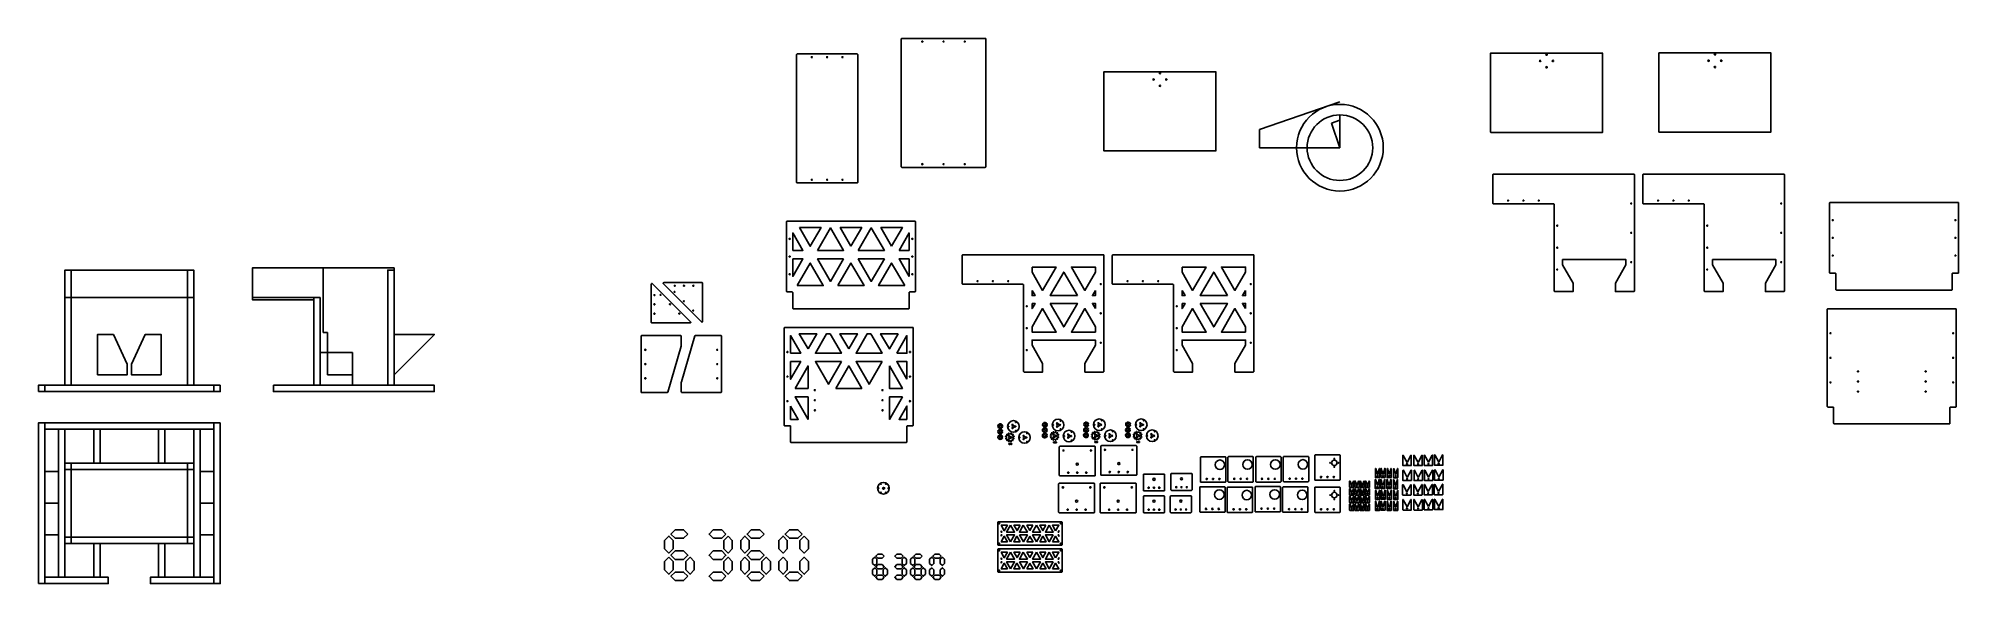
# Model space of a CAD drawing. Header units: inches. Extents: x 32 to 9114, y 33 to 2612.
import ezdxf

# ---------------------------------------------------------------- set-up
doc = ezdxf.new("R2010")
doc.units = ezdxf.units.IN
doc.header["$MEASUREMENT"] = 0

msp = doc.modelspace()

# ---------------------------------------------------------------- linework, layer by layer
for p, q in [((8225.1, 2543), (7697.1, 2543)), ((5071.5, 2453.1), (5071.5, 2080.1)), ((5600.5, 2454.1), (5072.5, 2454.1)), ((5601.5, 2080.1), (5601.5, 2453.1)), ((6900, 2541), (6900, 2168)), ((7429, 2542), (6901, 2542)), ((7430, 2168), (7430, 2541)), ((7696.1, 2542), (7696.1, 2169)), ((8226.1, 2169), (8226.1, 2542)), ((5807.8, 2180.8), (6187.8, 2310.8)), ((5807.8, 2180.8), (5807.8, 2094.4)), ((6187.8, 2224.4), (6148, 2210.7)), ((6187.8, 2094.4), (6148, 2210.7)), ((6187.8, 2094.4), (6187.8, 2249.4)), ((6187.8, 2094.4), (6187.8, 2224.4)), ((5807.8, 2094.4), (6187.8, 2094.4)), ((6901, 2167), (7429, 2167)), ((7697.1, 2168), (8225.1, 2168)), ((5072.5, 2079.1), (5600.5, 2079.1)), ((1379.3, 1525.6), (1379.3, 1220.6)), ((1334.3, 1375.6), (1334.3, 1375.6)), ((1379.3, 1220.6), (1399.3, 1220.6)), ((1399.3, 1220.6), (1399.3, 1020.6)), ((1518.3, 1125.6), (1364.3, 1125.6)), ((1518.3, 970.6), (1518.3, 1125.6)), ((1399.3, 1020.6), (1518.3, 1020.6)), ((1518.3, 1020.6), (1518.3, 970.6)), ((6485, 591.4), (6485, 638.8)), ((6486.9, 639.2), (6505, 606)), ((6505, 606), (6523.1, 639.2)), ((6525, 591.4), (6525, 638.8)), ((6537.4, 591.4), (6537.4, 638.8)), ((6539.3, 639.2), (6557.4, 606)), ((6557.4, 606), (6575.5, 639.2)), ((6577.4, 591.4), (6577.4, 638.8)), ((6586.3, 592.2), (6586.3, 639.5)), ((6588.2, 640), (6606.3, 606.8)), ((6606.3, 606.8), (6624.5, 640)), ((6626.3, 592.2), (6626.3, 639.5)), ((6634.8, 593.1), (6634.8, 640.4)), ((6636.7, 640.9), (6654.8, 607.6)), ((6654.8, 607.6), (6672.9, 640.9)), ((6674.8, 593.1), (6674.8, 640.4)), ((6355.7, 534.7), (6355.7, 576)), ((6357.7, 576.3), (6364.7, 550)), ((6373.7, 576.3), (6366.7, 550)), ((6375.7, 534.7), (6375.7, 576)), ((6381.5, 535.4), (6381.5, 576.7)), ((6383.5, 576.9), (6390.6, 550.7)), ((6399.6, 576.9), (6392.5, 550.7)), ((6401.5, 535.4), (6401.5, 576.7)), ((6410.8, 534.9), (6410.8, 576.2)), ((6412.8, 576.4), (6419.9, 550.2)), ((6428.9, 576.4), (6421.8, 550.2)), ((6430.8, 534.9), (6430.8, 576.2)), ((6441.7, 534.4), (6441.7, 575.6)), ((6443.7, 575.9), (6450.8, 549.6)), ((6459.8, 575.9), (6452.7, 549.6)), ((6461.7, 534.4), (6461.7, 575.6)), ((6485.9, 520.6), (6485.9, 567.9)), ((6524, 590.4), (6486, 590.4)), ((6487.7, 568.4), (6505.9, 535.1)), ((6505.9, 535.1), (6524, 568.4)), ((6525.9, 520.6), (6525.9, 567.9)), ((6538.3, 520.6), (6538.3, 567.9)), ((6576.4, 590.4), (6538.4, 590.4)), ((6540.1, 568.4), (6558.3, 535.1)), ((6558.3, 535.1), (6576.4, 568.4)), ((6578.3, 520.6), (6578.3, 567.9)), ((6587.2, 521.3), (6587.2, 568.7)), ((6625.3, 591.2), (6587.3, 591.2)), ((6589.1, 569.1), (6607.2, 535.9)), ((6607.2, 535.9), (6625.3, 569.1)), ((6627.2, 521.3), (6627.2, 568.7)), ((6635.7, 522.2), (6635.7, 569.5)), ((6673.8, 592.1), (6635.8, 592.1)), ((6637.5, 570), (6655.7, 536.7)), ((6655.7, 536.7), (6673.8, 570)), ((6675.7, 522.2), (6675.7, 569.5)), ((6233.6, 488), (6233.6, 516.8)), ((6233.6, 451.4), (6233.6, 480.2)), ((6252.6, 487), (6234.6, 487)), ((6235.5, 517.1), (6242.7, 499.3)), ((6235.5, 480.6), (6242.7, 462.7)), ((6244.5, 499.3), (6251.7, 517.1)), ((6244.5, 462.7), (6251.7, 480.6)), ((6253.6, 488), (6253.6, 516.8)), ((6253.6, 451.4), (6253.6, 480.2)), ((6258.2, 488.2), (6258.2, 517.1)), ((6258.2, 451.7), (6258.2, 480.5)), ((6277.2, 487.2), (6259.2, 487.2)), ((6260.1, 517.4), (6267.2, 499.6)), ((6260.1, 480.9), (6267.2, 463)), ((6269.1, 499.6), (6276.2, 517.4)), ((6269.1, 463), (6276.2, 480.9)), ((6278.2, 488.2), (6278.2, 517.1)), ((6278.2, 451.7), (6278.2, 480.5)), ((6283, 488), (6283, 516.8)), ((6283, 451.4), (6283, 480.2)), ((6302, 487), (6284, 487)), ((6284.9, 517.1), (6292.1, 499.3)), ((6284.9, 480.6), (6292.1, 462.7)), ((6293.9, 499.3), (6301.1, 517.1)), ((6293.9, 462.7), (6301.1, 480.6)), ((6303, 488), (6303, 516.8)), ((6303, 451.4), (6303, 480.2)), ((6307.5, 488.2), (6307.5, 517.1)), ((6307.5, 451.7), (6307.5, 480.5)), ((6326.5, 487.2), (6308.5, 487.2)), ((6309.5, 517.4), (6316.6, 499.6)), ((6309.5, 480.9), (6316.6, 463)), ((6318.5, 499.6), (6325.6, 517.4)), ((6318.5, 463), (6325.6, 480.9)), ((6327.5, 488.2), (6327.5, 517.1)), ((6327.5, 451.7), (6327.5, 480.5)), ((6354.8, 482.7), (6354.8, 523.9)), ((6373.8, 481.7), (6355.8, 481.7)), ((6356.3, 431.7), (6356.3, 472.9)), ((6374.7, 533.7), (6356.7, 533.7)), ((6356.8, 524.2), (6363.9, 498)), ((6358.2, 473.2), (6365.3, 447)), ((6372.9, 524.2), (6365.8, 498)), ((6374.3, 473.2), (6367.2, 447)), ((6374.8, 482.7), (6374.8, 523.9)), ((6376.3, 431.7), (6376.3, 472.9)), ((6380.7, 483.4), (6380.7, 524.6)), ((6399.7, 482.4), (6381.7, 482.4)), ((6382.1, 432.4), (6382.1, 473.6)), ((6400.5, 534.4), (6382.5, 534.4)), ((6382.6, 524.9), (6389.7, 498.7)), ((6384.1, 473.9), (6391.1, 447.7)), ((6398.7, 524.9), (6391.6, 498.7)), ((6400.1, 473.9), (6393.1, 447.7)), ((6400.7, 483.4), (6400.7, 524.6)), ((6402.1, 432.4), (6402.1, 473.6)), ((6410, 482.8), (6410, 524.1)), ((6429, 481.8), (6411, 481.8)), ((6411.4, 431.8), (6411.4, 473.1)), ((6429.8, 533.9), (6411.8, 533.9)), ((6411.9, 524.4), (6419, 498.1)), ((6413.4, 473.4), (6420.4, 447.1)), ((6428, 524.4), (6420.9, 498.1)), ((6429.4, 473.4), (6422.4, 447.1)), ((6430, 482.8), (6430, 524.1)), ((6431.4, 431.8), (6431.4, 473.1)), ((6440.8, 482.3), (6440.8, 523.6)), ((6459.8, 481.3), (6441.8, 481.3)), ((6442.3, 431.3), (6442.3, 472.6)), ((6460.7, 533.4), (6442.7, 533.4)), ((6442.8, 523.8), (6449.9, 497.6)), ((6444.2, 472.8), (6451.3, 446.6)), ((6458.9, 523.8), (6451.8, 497.6)), ((6460.3, 472.8), (6453.2, 446.6)), ((6460.8, 482.3), (6460.8, 523.6)), ((6462.3, 431.3), (6462.3, 472.6)), ((6484.3, 452.5), (6484.3, 499.8)), ((6486.1, 500.3), (6504.3, 467.1)), ((6524.9, 519.6), (6486.9, 519.6)), ((6504.3, 467.1), (6522.4, 500.3)), ((6524.3, 452.5), (6524.3, 499.8)), ((6536.7, 452.5), (6536.7, 499.8)), ((6538.5, 500.3), (6556.7, 467.1)), ((6577.3, 519.6), (6539.3, 519.6)), ((6556.7, 467.1), (6574.8, 500.3)), ((6576.7, 452.5), (6576.7, 499.8)), ((6585.6, 453.3), (6585.6, 500.6)), ((6587.5, 501.1), (6605.6, 467.8)), ((6626.2, 520.3), (6588.2, 520.3)), ((6605.6, 467.8), (6623.7, 501.1)), ((6625.6, 453.3), (6625.6, 500.6)), ((6634.1, 454.2), (6634.1, 501.5)), ((6635.9, 502), (6654.1, 468.7)), ((6674.7, 521.2), (6636.7, 521.2)), ((6654.1, 468.7), (6672.2, 502)), ((6674.1, 454.2), (6674.1, 501.5)), ((6233.6, 415.9), (6233.6, 444.7)), ((6233.6, 379.3), (6233.6, 408.1)), ((6252.6, 450.4), (6234.6, 450.4)), ((6252.6, 414.9), (6234.6, 414.9)), ((6252.6, 378.3), (6234.6, 378.3)), ((6235.5, 445.1), (6242.7, 427.2)), ((6235.5, 408.5), (6242.7, 390.7)), ((6244.5, 427.2), (6251.7, 445.1)), ((6244.5, 390.7), (6251.7, 408.5)), ((6253.6, 415.9), (6253.6, 444.7)), ((6253.6, 379.3), (6253.6, 408.1)), ((6258.2, 416.2), (6258.2, 445)), ((6258.2, 379.6), (6258.2, 408.4)), ((6277.2, 450.7), (6259.2, 450.7)), ((6277.2, 415.2), (6259.2, 415.2)), ((6277.2, 378.6), (6259.2, 378.6)), ((6260.1, 445.4), (6267.2, 427.5)), ((6260.1, 408.8), (6267.2, 391)), ((6269.1, 427.5), (6276.2, 445.4)), ((6269.1, 391), (6276.2, 408.8)), ((6278.2, 416.2), (6278.2, 445)), ((6278.2, 379.6), (6278.2, 408.4)), ((6283, 415.9), (6283, 444.7)), ((6283, 379.3), (6283, 408.1)), ((6302, 450.4), (6284, 450.4)), ((6302, 414.9), (6284, 414.9)), ((6302, 378.3), (6284, 378.3)), ((6284.9, 445.1), (6292.1, 427.2)), ((6284.9, 408.5), (6292.1, 390.7)), ((6293.9, 427.2), (6301.1, 445.1)), ((6293.9, 390.7), (6301.1, 408.5)), ((6303, 415.9), (6303, 444.7)), ((6303, 379.3), (6303, 408.1)), ((6307.5, 416.2), (6307.5, 445)), ((6307.5, 379.6), (6307.5, 408.4)), ((6326.5, 450.7), (6308.5, 450.7)), ((6326.5, 415.2), (6308.5, 415.2)), ((6326.5, 378.6), (6308.5, 378.6)), ((6309.5, 445.4), (6316.6, 427.5)), ((6309.5, 408.8), (6316.6, 391)), ((6318.5, 427.5), (6325.6, 445.4)), ((6318.5, 391), (6325.6, 408.8)), ((6327.5, 416.2), (6327.5, 445)), ((6327.5, 379.6), (6327.5, 408.4)), ((6355.4, 379.6), (6355.4, 420.9)), ((6374.4, 378.6), (6356.4, 378.6)), ((6375.3, 430.7), (6357.3, 430.7)), ((6357.4, 421.1), (6364.4, 394.9)), ((6373.4, 421.1), (6366.4, 394.9)), ((6375.4, 379.6), (6375.4, 420.9)), ((6381.2, 380.3), (6381.2, 421.6)), ((6400.2, 379.3), (6382.2, 379.3)), ((6401.1, 431.4), (6383.1, 431.4)), ((6383.2, 421.8), (6390.3, 395.6)), ((6399.3, 421.8), (6392.2, 395.6)), ((6401.2, 380.3), (6401.2, 421.6)), ((6410.5, 379.8), (6410.5, 421)), ((6429.5, 378.8), (6411.5, 378.8)), ((6430.4, 430.8), (6412.4, 430.8)), ((6412.5, 421.3), (6419.6, 395.1)), ((6428.6, 421.3), (6421.5, 395.1)), ((6430.5, 379.8), (6430.5, 421)), ((6441.4, 379.3), (6441.4, 420.5)), ((6460.4, 378.3), (6442.4, 378.3)), ((6461.3, 430.3), (6443.3, 430.3)), ((6443.4, 420.8), (6450.5, 394.5)), ((6459.5, 420.8), (6452.4, 394.5)), ((6461.4, 379.3), (6461.4, 420.5)), ((6485.1, 381.6), (6485.1, 429)), ((6523.3, 451.5), (6485.3, 451.5)), ((6524.1, 380.6), (6486.1, 380.6)), ((6487, 429.4), (6505.1, 396.2)), ((6505.1, 396.2), (6523.2, 429.4)), ((6525.1, 381.6), (6525.1, 429)), ((6537.5, 381.6), (6537.5, 429)), ((6575.7, 451.5), (6537.7, 451.5)), ((6576.5, 380.6), (6538.5, 380.6)), ((6539.4, 429.4), (6557.5, 396.2)), ((6557.5, 396.2), (6575.6, 429.4)), ((6577.5, 381.6), (6577.5, 429)), ((6586.4, 382.4), (6586.4, 429.7)), ((6624.6, 452.3), (6586.6, 452.3)), ((6625.4, 381.4), (6587.4, 381.4)), ((6588.3, 430.2), (6606.4, 397)), ((6606.4, 397), (6624.5, 430.2)), ((6626.4, 382.4), (6626.4, 429.7)), ((6634.9, 383.3), (6634.9, 430.6)), ((6673.1, 453.2), (6635.1, 453.2)), ((6673.9, 382.3), (6635.9, 382.3)), ((6636.8, 431.1), (6654.9, 397.8)), ((6654.9, 397.8), (6673, 431.1)), ((6674.9, 383.3), (6674.9, 430.6)), ((4569.4, 217.6), (4569.4, 321.6)), ((4572.4, 324.6), (4871.4, 324.6)), ((4874.4, 321.6), (4874.4, 217.6)), ((4871.4, 214.6), (4572.4, 214.6)), ((4798.4, 230.6), (4768.4, 230.6)), ((3044.1, 147), (3084.1, 147)), ((3224.1, 147), (3264.1, 147)), ((3404.1, 147), (3444.1, 147)), ((4002.5, 102.4), (4022.5, 102.4)), ((4092.5, 102.4), (4112.5, 102.4)), ((4182.5, 102.4), (4202.5, 102.4)), ((4798.4, 102.8), (4768.4, 102.8))]:
    msp.add_line(p, q)
for points in [[(4112.7, 2004.5), (4112.7, 2608.5, -0.414214), (4115.7, 2611.5), (4510.7, 2611.5, -0.414214), (4513.7, 2608.5), (4513.7, 2004.5, -0.414214), (4510.7, 2001.5), (4115.7, 2001.5, -0.414214)], [(3904.8, 1927.7), (3620.8, 1927.7, -0.414214), (3617.8, 1930.7), (3617.8, 2534.7, -0.414214), (3620.8, 2537.7), (3904.8, 2537.7, -0.414214), (3907.8, 2534.7), (3907.8, 1930.7, -0.414214)], [(8530.6, 1500.5), (8506.6, 1500.5, -0.414214), (8503.6, 1503.5), (8503.6, 1832.5, -0.414214), (8506.6, 1835.5), (9110.6, 1835.5, -0.414214), (9113.6, 1832.5), (9113.6, 1503.5, -0.414214), (9110.6, 1500.5), (9086.6, 1500.5, 0.414214), (9083.6, 1497.5), (9083.6, 1423.5, -0.414214), (9080.6, 1420.5), (8536.6, 1420.5, -0.414214), (8533.6, 1423.5), (8533.6, 1497.5, 0.414214)], [(3597.4, 1411.9), (3573.4, 1411.9, -0.414214), (3570.4, 1414.9), (3570.4, 1743.9, -0.414214), (3573.4, 1746.9), (4177.4, 1746.9, -0.414214), (4180.4, 1743.9), (4180.4, 1414.9, -0.414214), (4177.4, 1411.9), (4153.4, 1411.9, 0.414214), (4150.4, 1408.9), (4150.4, 1334.9, -0.414214), (4147.4, 1331.9), (3603.4, 1331.9, -0.414214), (3600.4, 1334.9), (3600.4, 1408.9, 0.414214)], [(3173.8, 1272.7), (3173.8, 1453.4, 0.414214), (3170.8, 1456.4), (2990.1, 1456.4, 0.668179), (2988, 1451.2), (3168.7, 1270.6, 0.668179)], [(3114.6, 1265.4), (2933.9, 1265.4, -0.414214), (2930.9, 1268.4), (2930.9, 1449.1, -0.668179), (2936, 1451.2), (3116.7, 1270.6, -0.668179)], [(9102.8, 870.9, -0.414214), (9099.8, 867.9), (9075.8, 867.9, 0.414214), (9072.8, 864.9), (9072.8, 790.9, -0.414214), (9069.8, 787.9), (8525.8, 787.9, -0.414214), (8522.8, 790.9), (8522.8, 864.9, 0.414214), (8519.8, 867.9), (8495.8, 867.9, -0.414214), (8492.8, 870.9), (8492.8, 1329.9, -0.414214), (8495.8, 1332.9), (9099.8, 1332.9, -0.414214), (9102.8, 1329.9)], [(3073, 1156.4), (3073, 1202.9, 0.414214), (3070, 1205.9), (2886, 1205.9, 0.414214), (2883, 1202.9), (2883, 938.9, 0.414214), (2886, 935.9), (3005.7, 935.9, 0.332365), (3008.6, 938.1), (3072.8, 1155.5, 0.071944)], [(3073, 985.5), (3073, 938.9, 0.414214), (3076, 935.9), (3260, 935.9, 0.414214), (3263, 938.9), (3263, 1202.9, 0.414214), (3260, 1205.9), (3140.2, 1205.9, 0.332365), (3137.3, 1203.8), (3073.1, 986.4, 0.071944)], [(4169.6, 782.3, -0.414214), (4166.6, 779.3), (4142.6, 779.3, 0.414214), (4139.6, 776.3), (4139.6, 702.3, -0.414214), (4136.6, 699.3), (3592.6, 699.3, -0.414214), (3589.6, 702.3), (3589.6, 776.3, 0.414214), (3586.6, 779.3), (3562.6, 779.3, -0.414214), (3559.6, 782.3), (3559.6, 1241.3, -0.414214), (3562.6, 1244.3), (4166.6, 1244.3, -0.414214), (4169.6, 1241.3)], [(4574.1, 734.7, 3.21759), (4576.5, 736.1, -0.4953), (4591.9, 727.2, 3.21759), (4591.9, 724.4, -0.4953), (4576.5, 715.5, 3.21759), (4574.1, 716.9, -0.4953)], [(4592.1, 752.8, 3.21759), (4592.1, 750, -0.4953), (4576.8, 741.1, 3.21759), (4574.3, 742.6, -0.4953), (4574.3, 760.3, 3.21759), (4576.8, 761.7, -0.4953)], [(4592.6, 778.7, 3.21759), (4592.6, 775.9, -0.4953), (4577.3, 767, 3.21759), (4574.8, 768.5, -0.4953), (4574.8, 786.2, 3.21759), (4577.3, 787.6, -0.4953)], [(4611.8, 738.5, 0.095863), (4613.2, 734.7, -0.273804), (4613.3, 732, -0.273804), (4610.9, 730.7, 0.095863), (4606.9, 730, 0.01177), (4606.6, 729, 0.095863), (4609.8, 726.4, -0.273804), (4611.1, 724.1, -0.273804), (4609.8, 721.8, 0.095863), (4606.6, 719.2, 0.01177), (4606.9, 718.2, 0.095863), (4610.9, 717.5, -0.273804), (4613.3, 716.2, -0.273804), (4613.2, 713.5, 0.095863), (4611.8, 709.7, 0.01177), (4612.5, 709, 0.095863), (4616.4, 710.4, -0.273804), (4619, 710.4, -0.273804), (4620.3, 708.1, 0.095863), (4621, 704, 0.01177), (4622, 703.8, 0.095863), (4624.6, 707, -0.273804), (4626.9, 708.3, -0.273804), (4629.2, 707, 0.095863), (4631.9, 703.8, 0.01177), (4632.8, 704, 0.095863), (4633.5, 708.1, -0.273804), (4634.8, 710.4, -0.273804), (4637.5, 710.4, 0.095863), (4641.4, 709, 0.01177), (4642, 709.7, 0.095863), (4640.6, 713.5, -0.273804), (4640.6, 716.2, -0.273804), (4642.9, 717.5, 0.095863), (4647, 718.2, 0.01177), (4647.2, 719.2, 0.095863), (4644.1, 721.8, -0.273804), (4642.7, 724.1, -0.273804), (4644.1, 726.4, 0.095863), (4647.2, 729, 0.01177), (4647, 730, 0.095863), (4642.9, 730.7, -0.273804), (4640.6, 732, -0.273804), (4640.6, 734.7, 0.095863), (4642, 738.5, 0.01177), (4641.4, 739.2, 0.095863), (4637.5, 737.8, -0.273804), (4634.8, 737.8, -0.273804), (4633.5, 740.1, 0.095863), (4632.8, 744.2, 0.01177), (4631.9, 744.4, 0.095863), (4629.2, 741.2, -0.273804), (4626.9, 739.9, -0.273804), (4624.6, 741.2, 0.095863), (4622, 744.4, 0.01177), (4621, 744.2, 0.095863), (4620.3, 740.1, -0.273804), (4619, 737.8, -0.273804), (4616.4, 737.8, 0.095863), (4612.5, 739.2, 0.01177)], [(4784.8, 741.5, 3.21759), (4787.3, 742.9, -0.4953), (4802.7, 734, 3.21759), (4802.7, 731.2, -0.4953), (4787.3, 722.3, 3.21759), (4784.8, 723.7, -0.4953)], [(4802.9, 759.6, 3.21759), (4802.9, 756.8, -0.4953), (4787.5, 747.9, 3.21759), (4785.1, 749.3, -0.4953), (4785.1, 767.1, 3.21759), (4787.5, 768.5, -0.4953)], [(4803.4, 785.5, 3.21759), (4803.4, 782.7, -0.4953), (4788, 773.8, 3.21759), (4785.6, 775.2, -0.4953), (4785.6, 793, 3.21759), (4788, 794.4, -0.4953)], [(4822.5, 745.3, 0.095863), (4824, 741.4, -0.273804), (4824, 738.8, -0.273804), (4821.7, 737.5, 0.095863), (4817.6, 736.8, 0.01177), (4817.4, 735.8, 0.095863), (4820.5, 733.2, -0.273804), (4821.9, 730.9, -0.273804), (4820.5, 728.6, 0.095863), (4817.4, 725.9, 0.01177), (4817.6, 725, 0.095863), (4821.7, 724.3, -0.273804), (4824, 723, -0.273804), (4824, 720.3, 0.095863), (4822.5, 716.4, 0.01177), (4823.2, 715.8, 0.095863), (4827.1, 717.2, -0.273804), (4829.8, 717.2, -0.273804), (4831.1, 714.9, 0.095863), (4831.8, 710.8, 0.01177), (4832.7, 710.6, 0.095863), (4835.4, 713.7, -0.273804), (4837.7, 715.1, -0.273804), (4840, 713.7, 0.095863), (4842.6, 710.6, 0.01177), (4843.6, 710.8, 0.095863), (4844.3, 714.9, -0.273804), (4845.6, 717.2, -0.273804), (4848.2, 717.2, 0.095863), (4852.1, 715.8, 0.01177), (4852.8, 716.4, 0.095863), (4851.4, 720.3, -0.273804), (4851.3, 723, -0.273804), (4853.7, 724.3, 0.095863), (4857.7, 725, 0.01177), (4858, 725.9, 0.095863), (4854.8, 728.6, -0.273804), (4853.5, 730.9, -0.273804), (4854.8, 733.2, 0.095863), (4858, 735.8, 0.01177), (4857.7, 736.8, 0.095863), (4853.7, 737.5, -0.273804), (4851.3, 738.8, -0.273804), (4851.4, 741.4, 0.095863), (4852.8, 745.3, 0.01177), (4852.1, 746, 0.095863), (4848.2, 744.6, -0.273804), (4845.6, 744.5, -0.273804), (4844.3, 746.9, 0.095863), (4843.6, 750.9, 0.01177), (4842.6, 751.2, 0.095863), (4840, 748, -0.273804), (4837.7, 746.7, -0.273804), (4835.4, 748, 0.095863), (4832.7, 751.2, 0.01177), (4831.8, 750.9, 0.095863), (4831.1, 746.9, -0.273804), (4829.8, 744.5, -0.273804), (4827.1, 744.6, 0.095863), (4823.2, 746, 0.01177)], [(4980.1, 742.9, 3.21759), (4982.6, 744.3, -0.4953), (4997.9, 735.4, 3.21759), (4997.9, 732.6, -0.4953), (4982.6, 723.7, 3.21759), (4980.1, 725.1, -0.4953)], [(4998.1, 761, 3.21759), (4998.1, 758.2, -0.4953), (4982.8, 749.3, 3.21759), (4980.3, 750.7, -0.4953), (4980.3, 768.5, 3.21759), (4982.8, 769.9, -0.4953)], [(4998.6, 786.9, 3.21759), (4998.6, 784.1, -0.4953), (4983.3, 775.2, 3.21759), (4980.8, 776.6, -0.4953), (4980.8, 794.4, 3.21759), (4983.3, 795.8, -0.4953)], [(5017.8, 746.7, 0.095863), (5019.3, 742.9, -0.273804), (5019.3, 740.2, -0.273804), (5017, 738.9, 0.095863), (5012.9, 738.2, 0.01177), (5012.6, 737.2, 0.095863), (5015.8, 734.6, -0.273804), (5017.2, 732.3, -0.273804), (5015.8, 730, 0.095863), (5012.6, 727.4, 0.01177), (5012.9, 726.4, 0.095863), (5017, 725.7, -0.273804), (5019.3, 724.4, -0.273804), (5019.3, 721.7, 0.095863), (5017.8, 717.9, 0.01177), (5018.5, 717.2, 0.095863), (5022.4, 718.6, -0.273804), (5025.1, 718.6, -0.273804), (5026.4, 716.3, 0.095863), (5027.1, 712.2, 0.01177), (5028, 712, 0.095863), (5030.7, 715.1, -0.273804), (5033, 716.5, -0.273804), (5035.3, 715.1, 0.095863), (5037.9, 712, 0.01177), (5038.8, 712.2, 0.095863), (5039.5, 716.3, -0.273804), (5040.8, 718.6, -0.273804), (5043.5, 718.6, 0.095863), (5047.4, 717.2, 0.01177), (5048.1, 717.9, 0.095863), (5046.7, 721.7, -0.273804), (5046.6, 724.4, -0.273804), (5049, 725.7, 0.095863), (5053, 726.4, 0.01177), (5053.3, 727.4, 0.095863), (5050.1, 730, -0.273804), (5048.7, 732.3, -0.273804), (5050.1, 734.6, 0.095863), (5053.3, 737.2, 0.01177), (5053, 738.2, 0.095863), (5049, 738.9, -0.273804), (5046.6, 740.2, -0.273804), (5046.7, 742.9, 0.095863), (5048.1, 746.7, 0.01177), (5047.4, 747.4, 0.095863), (5043.5, 746, -0.273804), (5040.8, 746, -0.273804), (5039.5, 748.3, 0.095863), (5038.8, 752.4, 0.01177), (5037.9, 752.6, 0.095863), (5035.3, 749.4, -0.273804), (5033, 748.1, -0.273804), (5030.7, 749.4, 0.095863), (5028, 752.6, 0.01177), (5027.1, 752.4, 0.095863), (5026.4, 748.3, -0.273804), (5025.1, 746, -0.273804), (5022.4, 746, 0.095863), (5018.5, 747.4, 0.01177)], [(5178.2, 742.9, 3.21759), (5180.7, 744.3, -0.4953), (5196.1, 735.4, 3.21759), (5196.1, 732.6, -0.4953), (5180.7, 723.7, 3.21759), (5178.2, 725.1, -0.4953)], [(5196.3, 761, 3.21759), (5196.3, 758.2, -0.4953), (5180.9, 749.3, 3.21759), (5178.4, 750.7, -0.4953), (5178.4, 768.5, 3.21759), (5180.9, 769.9, -0.4953)], [(5196.8, 786.9, 3.21759), (5196.8, 784.1, -0.4953), (5181.4, 775.2, 3.21759), (5178.9, 776.6, -0.4953), (5178.9, 794.4, 3.21759), (5181.4, 795.8, -0.4953)], [(5215.9, 746.7, 0.095863), (5217.4, 742.9, -0.273804), (5217.4, 740.2, -0.273804), (5215.1, 738.9, 0.095863), (5211, 738.2, 0.01177), (5210.7, 737.2, 0.095863), (5213.9, 734.6, -0.273804), (5215.3, 732.3, -0.273804), (5213.9, 730, 0.095863), (5210.7, 727.4, 0.01177), (5211, 726.4, 0.095863), (5215.1, 725.7, -0.273804), (5217.4, 724.4, -0.273804), (5217.4, 721.7, 0.095863), (5215.9, 717.9, 0.01177), (5216.6, 717.2, 0.095863), (5220.5, 718.6, -0.273804), (5223.2, 718.6, -0.273804), (5224.5, 716.3, 0.095863), (5225.2, 712.2, 0.01177), (5226.1, 712, 0.095863), (5228.8, 715.1, -0.273804), (5231.1, 716.5, -0.273804), (5233.4, 715.1, 0.095863), (5236, 712, 0.01177), (5236.9, 712.2, 0.095863), (5237.6, 716.3, -0.273804), (5239, 718.6, -0.273804), (5241.6, 718.6, 0.095863), (5245.5, 717.2, 0.01177), (5246.2, 717.9, 0.095863), (5244.8, 721.7, -0.273804), (5244.7, 724.4, -0.273804), (5247.1, 725.7, 0.095863), (5251.1, 726.4, 0.01177), (5251.4, 727.4, 0.095863), (5248.2, 730, -0.273804), (5246.8, 732.3, -0.273804), (5248.2, 734.6, 0.095863), (5251.4, 737.2, 0.01177), (5251.1, 738.2, 0.095863), (5247.1, 738.9, -0.273804), (5244.7, 740.2, -0.273804), (5244.8, 742.9, 0.095863), (5246.2, 746.7, 0.01177), (5245.5, 747.4, 0.095863), (5241.6, 746, -0.273804), (5239, 746, -0.273804), (5237.6, 748.3, 0.095863), (5236.9, 752.4, 0.01177), (5236, 752.6, 0.095863), (5233.4, 749.4, -0.273804), (5231.1, 748.1, -0.273804), (5228.8, 749.4, 0.095863), (5226.1, 752.6, 0.01177), (5225.2, 752.4, 0.095863), (5224.5, 748.3, -0.273804), (5223.2, 746, -0.273804), (5220.5, 746, 0.095863), (5216.6, 747.4, 0.01177)], [(4625.2, 691.1, -0.181335), (4633, 691.1, 1.443), (4633, 695.8, -0.181335), (4625.2, 695.8, 1.443)], [(4836, 697.8, -0.181335), (4843.7, 697.8, 1.443), (4843.7, 702.6, -0.181335), (4836, 702.6, 1.443)], [(5030.6, 545.2), (5030.6, 679.2, 0.414214), (5027.6, 682.2), (4863.6, 682.2, 0.414214), (4860.6, 679.2), (4860.6, 545.2, 0.414214), (4863.6, 542.2), (5027.6, 542.2, 0.414214)], [(5031.3, 699.3, -0.181335), (5039, 699.3, 1.443), (5039, 704, -0.181335), (5031.3, 704, 1.443)], [(5226.8, 548.2), (5226.8, 682.2, 0.414214), (5223.8, 685.2), (5059.8, 685.2, 0.414214), (5056.8, 682.2), (5056.8, 548.2, 0.414214), (5059.8, 545.2), (5223.8, 545.2, 0.414214)], [(5229.4, 699.3, -0.181335), (5237.1, 699.3, 1.443), (5237.1, 704, -0.181335), (5229.4, 704, 1.443)], [(6188.8, 638.4, 0.414214), (6185.8, 641.4), (6071.8, 641.4, 0.414214), (6068.8, 638.4), (6068.8, 524.4, 0.414214), (6071.8, 521.4), (6185.8, 521.4, 0.414214), (6188.8, 524.4)], [(5358.3, 473.9), (5358.3, 547.9, 0.414214), (5355.3, 550.9), (5261.3, 550.9, 0.414214), (5258.3, 547.9), (5258.3, 473.9, 0.414214), (5261.3, 470.9), (5355.3, 470.9, 0.414214)], [(5488.6, 476.5), (5488.6, 550.5, 0.414214), (5485.6, 553.5), (5391.6, 553.5, 0.414214), (5388.6, 550.5), (5388.6, 476.5, 0.414214), (5391.6, 473.5), (5485.6, 473.5, 0.414214)], [(5647.8, 629.2, 0.414214), (5644.8, 632.2), (5530.8, 632.2, 0.414214), (5527.8, 629.2), (5527.8, 515.2, 0.414214), (5530.8, 512.2), (5644.8, 512.2, 0.414214), (5647.8, 515.2)], [(5778.1, 630.1, 0.414214), (5775.1, 633.1), (5661.1, 633.1, 0.414214), (5658.1, 630.1), (5658.1, 516.1, 0.414214), (5661.1, 513.1), (5775.1, 513.1, 0.414214), (5778.1, 516.1)], [(5909.7, 630.1, 0.414214), (5906.7, 633.1), (5792.7, 633.1, 0.414214), (5789.7, 630.1), (5789.7, 516.1, 0.414214), (5792.7, 513.1), (5906.7, 513.1, 0.414214), (5909.7, 516.1)], [(6040, 630.9, 0.414214), (6037, 633.9), (5923, 633.9, 0.414214), (5920, 630.9), (5920, 516.9, 0.414214), (5923, 513.9), (6037, 513.9, 0.414214), (6040, 516.9)], [(4032.2, 485.6), (4034.2, 485.6), (4034.2, 481.6), (4032.2, 481.6, -3.732051)], [(5027.6, 370.4), (5027.6, 504.4, 0.414214), (5024.6, 507.4), (4860.6, 507.4, 0.414214), (4857.6, 504.4), (4857.6, 370.4, 0.414214), (4860.6, 367.4), (5024.6, 367.4, 0.414214)], [(5223.8, 370.4), (5223.8, 504.4, 0.414214), (5220.8, 507.4), (5056.8, 507.4, 0.414214), (5053.8, 504.4), (5053.8, 370.4, 0.414214), (5056.8, 367.4), (5220.8, 367.4, 0.414214)], [(5644.8, 487.9, 0.414214), (5641.8, 490.9), (5527.8, 490.9, 0.414214), (5524.8, 487.9), (5524.8, 373.9, 0.414214), (5527.8, 370.9), (5641.8, 370.9, 0.414214), (5644.8, 373.9)], [(5774.8, 485.8, 0.414214), (5771.8, 488.8), (5657.8, 488.8, 0.414214), (5654.8, 485.8), (5654.8, 371.8, 0.414214), (5657.8, 368.8), (5771.8, 368.8, 0.414214), (5774.8, 371.8)], [(5906.7, 488.8, 0.414214), (5903.7, 491.8), (5789.7, 491.8, 0.414214), (5786.7, 488.8), (5786.7, 374.8, 0.414214), (5789.7, 371.8), (5903.7, 371.8, 0.414214), (5906.7, 374.8)], [(6036.7, 486.7, 0.414214), (6033.7, 489.7), (5919.7, 489.7, 0.414214), (5916.7, 486.7), (5916.7, 372.7, 0.414214), (5919.7, 369.7), (6033.7, 369.7, 0.414214), (6036.7, 372.7)], [(6188.8, 485.8, 0.414214), (6185.8, 488.8), (6071.8, 488.8, 0.414214), (6068.8, 485.8), (6068.8, 371.8, 0.414214), (6071.8, 368.8), (6185.8, 368.8, 0.414214), (6188.8, 371.8)], [(5358.3, 370.4), (5358.3, 444.4, 0.414214), (5355.3, 447.4), (5261.3, 447.4, 0.414214), (5258.3, 444.4), (5258.3, 370.4, 0.414214), (5261.3, 367.4), (5355.3, 367.4, 0.414214)], [(5485.6, 370.9), (5485.6, 444.9, 0.414214), (5482.6, 447.9), (5388.6, 447.9, 0.414214), (5385.6, 444.9), (5385.6, 370.9, 0.414214), (5388.6, 367.9), (5482.6, 367.9, 0.414214)], [(4874.4, 193.8), (4874.4, 89.8, -0.414214), (4871.4, 86.8), (4572.4, 86.8, -0.414214), (4569.4, 89.8), (4569.4, 193.8, -0.414214), (4572.4, 196.8), (4871.4, 196.8, -0.414214)]]:
    msp.add_lwpolyline(points, format="xyb", close=True)
for points in [[(7200.5, 1826.2, 0.414214), (7197.5, 1829.2), (6913.5, 1829.2, -0.414214), (6910.5, 1832.2), (6910.5, 1966.2, -0.414214), (6913.5, 1969.2), (7577.5, 1969.2, -0.414214), (7580.5, 1966.2), (7580.5, 1417.2, -0.414214), (7577.5, 1414.2)], [(7909.9, 1826.2, 0.414214), (7906.9, 1829.2), (7622.9, 1829.2, -0.414214), (7619.9, 1832.2), (7619.9, 1966.2, -0.414214), (7622.9, 1969.2), (8286.9, 1969.2, -0.414214), (8289.9, 1966.2), (8289.9, 1417.2, -0.414214), (8286.9, 1414.2)], [(7200.5, 1826.2), (7200.5, 1417.2, 0.414214), (7203.5, 1414.2), (7290.5, 1414.2), (7290.5, 1454.2), (7240.5, 1540.8), (7240.5, 1565.4), (7354.6, 1565.4), (7426.3, 1565.4), (7540.5, 1565.4), (7540.5, 1540.8), (7490.5, 1454.2), (7490.5, 1414.2), (7577.5, 1414.2)], [(7909.9, 1826.2), (7909.9, 1417.2, 0.414214), (7912.9, 1414.2), (7999.9, 1414.2), (7999.9, 1454.2), (7949.9, 1540.8), (7949.9, 1565.4), (8064.1, 1565.4), (8135.7, 1565.4), (8249.9, 1565.4), (8249.9, 1540.8), (8199.9, 1454.2), (8199.9, 1414.2), (8286.9, 1414.2)], [(4691.7, 1445.3, 0.414214), (4688.7, 1448.3), (4404.7, 1448.3, -0.414214), (4401.7, 1451.3), (4401.7, 1585.3, -0.414214), (4404.7, 1588.3), (5068.7, 1588.3, -0.414214), (5071.7, 1585.3), (5071.7, 1036.3, -0.414214), (5068.7, 1033.3)], [(5401.2, 1445.3, 0.414214), (5398.2, 1448.3), (5114.2, 1448.3, -0.414214), (5111.2, 1451.3), (5111.2, 1585.3, -0.414214), (5114.2, 1588.3), (5778.2, 1588.3, -0.414214), (5781.2, 1585.3), (5781.2, 1036.3, -0.414214), (5778.2, 1033.3)], [(4691.7, 1445.3), (4691.7, 1036.3, 0.414214), (4694.7, 1033.3), (4781.7, 1033.3), (4781.7, 1073.3), (4731.7, 1159.9), (4731.7, 1184.4), (4845.9, 1184.4), (4917.6, 1184.4), (5031.7, 1184.4), (5031.7, 1159.9), (4981.7, 1073.3), (4981.7, 1033.3), (5068.7, 1033.3)], [(5401.2, 1445.3), (5401.2, 1036.3, 0.414214), (5404.2, 1033.3), (5491.2, 1033.3), (5491.2, 1073.3), (5441.2, 1159.9), (5441.2, 1184.4), (5555.4, 1184.4), (5627, 1184.4), (5741.2, 1184.4), (5741.2, 1159.9), (5691.2, 1073.3), (5691.2, 1033.3), (5778.2, 1033.3)]]:
    msp.add_lwpolyline(points, format="xyb")
for points in [[(3600.4, 1608.5), (3648.4, 1608.5), (3600.4, 1691.7)], [(3632, 1716.9), (3734.1, 1716.9), (3683.1, 1628.5)], [(3717.7, 1608.5), (3840.8, 1608.5), (3779.3, 1715.1)], [(3875.4, 1628.5), (3824.4, 1716.9), (3926.5, 1716.9)], [(3910.1, 1608.5), (4033.2, 1608.5), (3971.6, 1715.1)], [(4067.8, 1628.5), (4016.8, 1716.9), (4118.9, 1716.9)], [(4102.5, 1608.5), (4150.4, 1691.7), (4150.4, 1608.5)], [(3600.4, 1568.5), (3648.4, 1568.5), (3600.4, 1485.4)], [(3621.5, 1441.9), (3744.6, 1441.9), (3683.1, 1548.5)], [(3840.8, 1568.5), (3717.7, 1568.5), (3779.3, 1461.9)], [(3813.9, 1441.9), (3875.4, 1548.5), (3937, 1441.9)], [(4033.2, 1568.5), (3910.1, 1568.5), (3971.6, 1461.9)], [(4129.4, 1441.9), (4006.3, 1441.9), (4067.8, 1548.5)], [(4150.4, 1485.4), (4150.4, 1568.5), (4102.5, 1568.5)], [(157.5, 1515.6), (157.5, 970.6), (187.5, 970.6), (187.5, 1515.6)], [(157.5, 970.6), (157.5, 1515.6), (767.5, 1515.6), (767.5, 970.6)], [(767.5, 1515.6), (767.5, 970.6), (737.5, 970.6), (737.5, 1515.6)], [(1714.3, 970.6), (1714.3, 1525.6), (1044.3, 1525.6), (1044.3, 1385.6), (1334.3, 1385.6), (1334.3, 970.6)], [(1714.3, 1515.6), (1714.3, 970.6), (1684.3, 970.6), (1684.3, 1515.6)], [(4731.7, 1529.9), (4845.4, 1529.9), (4781.7, 1419.7), (4731.7, 1506.3)], [(4945.9, 1395.1), (4817.6, 1395.1), (4881.7, 1506.3)], [(5031.7, 1506.3), (4981.7, 1419.7), (4918.1, 1529.9), (5031.7, 1529.9)], [(5441.2, 1529.9), (5554.8, 1529.9), (5491.2, 1419.7), (5441.2, 1506.3)], [(5655.4, 1395.1), (5527, 1395.1), (5591.2, 1506.3)], [(5741.2, 1506.3), (5691.2, 1419.7), (5627.6, 1529.9), (5741.2, 1529.9)], [(157.5, 970.6), (157.5, 1385.6), (187.5, 1385.6), (187.5, 970.6)], [(767.5, 970.6), (157.5, 970.6), (157.5, 1385.6), (767.5, 1385.6)], [(737.5, 970.6), (737.5, 1385.6), (767.5, 1385.6), (767.5, 970.6)], [(1044.3, 1385.6), (1334.3, 1385.6), (1334.3, 1375.6), (1044.3, 1375.6)], [(1334.3, 970.6), (1334.3, 1385.6), (1364.3, 1385.6), (1364.3, 970.6)], [(4731.7, 1419.7), (4745.9, 1395.1), (4731.7, 1395.1)], [(5031.7, 1419.7), (5017.6, 1395.1), (5031.7, 1395.1)], [(5441.2, 1419.7), (5455.4, 1395.1), (5441.2, 1395.1)], [(5741.2, 1419.7), (5727, 1395.1), (5741.2, 1395.1)], [(4731.7, 1357.6), (4745.9, 1357.6), (4731.7, 1333.1)], [(4731.7, 1246.5), (4781.7, 1333.1), (4845.9, 1221.9), (4731.7, 1221.9)], [(4817.6, 1357.6), (4945.9, 1357.6), (4881.7, 1246.5)], [(5031.7, 1221.9), (4917.6, 1221.9), (4981.7, 1333.1), (5031.7, 1246.5)], [(5031.7, 1333.1), (5017.6, 1357.6), (5031.7, 1357.6)], [(5441.2, 1357.6), (5455.4, 1357.6), (5441.2, 1333.1)], [(5441.2, 1246.5), (5491.2, 1333.1), (5555.4, 1221.9), (5441.2, 1221.9)], [(5527, 1357.6), (5655.4, 1357.6), (5591.2, 1246.5)], [(5741.2, 1221.9), (5627, 1221.9), (5691.2, 1333.1), (5741.2, 1246.5)], [(5741.2, 1333.1), (5727, 1357.6), (5741.2, 1357.6)], [(452.5, 1070.6), (387.5, 1211.5), (312.5, 1211.5), (312.5, 1020.6), (452.5, 1020.6)], [(472.5, 1070.6), (537.5, 1211.5), (612.5, 1211.5), (612.5, 1020.6), (472.5, 1020.6)], [(3589.6, 1122.5), (3637.6, 1122.5), (3589.6, 1205.6)], [(3672.2, 1142.5), (3630.8, 1214.3), (3713.7, 1214.3)], [(3777, 1214.3), (3759.9, 1214.3), (3706.9, 1122.5), (3830, 1122.5)], [(3864.6, 1142.5), (3906, 1214.3), (3823.1, 1214.3)], [(3969.3, 1214.3), (3952.2, 1214.3), (3899.2, 1122.5), (4022.3, 1122.5)], [(4098.4, 1214.3), (4057, 1142.5), (4015.5, 1214.3)], [(4091.6, 1122.5), (4139.6, 1205.6), (4139.6, 1122.5)], [(3589.6, 1082.5), (3637.6, 1082.5), (3589.6, 999.4)], [(3610.7, 955.9), (3672.2, 955.9), (3672.2, 1062.5)], [(3830, 1082.5), (3706.9, 1082.5), (3768.4, 975.9)], [(3803.1, 955.9), (3864.6, 1062.5), (3926.1, 955.9)], [(4022.3, 1082.5), (3899.2, 1082.5), (3960.8, 975.9)], [(4057, 1062.5), (4057, 955.9), (4118.5, 955.9)], [(4139.6, 999.4), (4139.6, 1082.5), (4091.6, 1082.5)], [(32.5, 940.6), (32.5, 970.6), (62.5, 970.6), (62.5, 940.6)], [(862.5, 940.6), (62.5, 940.6), (62.5, 970.6), (862.5, 970.6)], [(892.5, 970.6), (862.5, 970.6), (862.5, 940.6), (892.5, 940.6)], [(1144.3, 970.6), (1904.3, 970.6), (1904.3, 940.6), (1144.3, 940.6)], [(3672.2, 809.3), (3672.2, 915.9), (3610.7, 915.9)], [(4118.5, 915.9), (4057, 915.9), (4057, 809.3)], [(3589.6, 872.4), (3626, 809.3), (3589.6, 809.3)], [(4139.6, 809.3), (4103.2, 809.3), (4139.6, 872.4)], [(32.5, 32.5), (32.5, 792.5), (62.5, 792.5), (62.5, 32.5)], [(862.5, 762.5), (62.5, 762.5), (62.5, 792.5), (862.5, 792.5)], [(127.5, 62.5), (127.5, 762.5), (157.5, 762.5), (157.5, 62.5)], [(295, 762.5), (295, 602.5), (325, 602.5), (325, 762.5)], [(630, 762.5), (630, 602.5), (600, 602.5), (600, 762.5)], [(767.5, 62.5), (767.5, 762.5), (797.5, 762.5), (797.5, 62.5)], [(892.5, 792.5), (892.5, 32.5), (862.5, 32.5), (862.5, 792.5)], [(127.5, 412.5), (127.5, 562.5), (62.5, 562.5), (62.5, 412.5)], [(767.5, 572.5), (157.5, 572.5), (157.5, 602.5), (767.5, 602.5)], [(157.5, 602.5), (157.5, 572.5), (187.5, 572.5), (187.5, 602.5)], [(157.5, 252.5), (157.5, 572.5), (187.5, 572.5), (187.5, 252.5)], [(767.5, 572.5), (737.5, 572.5), (737.5, 602.5), (767.5, 602.5)], [(767.5, 252.5), (767.5, 572.5), (737.5, 572.5), (737.5, 252.5)], [(797.5, 412.5), (862.5, 412.5), (862.5, 562.5), (797.5, 562.5)], [(127.5, 262.5), (62.5, 262.5), (62.5, 412.5), (127.5, 412.5)], [(862.5, 262.5), (797.5, 262.5), (797.5, 412.5), (862.5, 412.5)], [(3104.1, 267), (3084.1, 247), (3044.1, 247), (3024.1, 267), (3044.1, 287), (3084.1, 287)], [(3284.1, 267), (3264.1, 247), (3224.1, 247), (3204.1, 267), (3224.1, 287), (3264.1, 287)], [(3464.1, 267), (3444.1, 247), (3404.1, 247), (3384.1, 267), (3404.1, 287), (3444.1, 287)], [(3644.1, 267), (3624.1, 247), (3584.1, 247), (3564.1, 267), (3584.1, 287), (3624.1, 287)], [(4585.4, 282.5), (4589.1, 276), (4585.4, 276)], [(4690.4, 308.6), (4709.8, 276), (4671.6, 276)], [(4736.2, 308.6), (4721.9, 283.8), (4707.6, 308.6)], [(4753.3, 308.6), (4772.1, 276), (4734, 276)], [(4797.7, 308.6), (4783, 283.2), (4768.3, 308.6)], [(4858.4, 276), (4854.6, 276), (4858.4, 282.5)], [(157.5, 222.5), (767.5, 222.5), (767.5, 252.5), (157.5, 252.5)], [(157.5, 252.5), (157.5, 222.5), (187.5, 222.5), (187.5, 252.5)], [(295, 62.5), (295, 222.5), (325, 222.5), (325, 62.5)], [(630, 62.5), (630, 222.5), (600, 222.5), (600, 62.5)], [(737.5, 252.5), (737.5, 222.5), (767.5, 222.5), (767.5, 252.5)], [(2994.1, 197), (3014.1, 177), (3034.1, 197), (3034.1, 237), (3014.1, 257), (2994.1, 237)], [(3084.1, 187), (3044.1, 187), (3024.1, 167), (3044.1, 147), (3084.1, 147), (3104.1, 167)], [(3264.1, 187), (3224.1, 187), (3204.1, 167), (3224.1, 147), (3264.1, 147), (3284.1, 167)], [(3294.1, 257), (3314.1, 237), (3314.1, 197), (3294.1, 177), (3274.1, 197), (3274.1, 237)], [(3354.1, 197), (3374.1, 177), (3394.1, 197), (3394.1, 237), (3374.1, 257), (3354.1, 237)], [(3444.1, 187), (3404.1, 187), (3384.1, 167), (3404.1, 147), (3444.1, 147), (3464.1, 167)], [(3534.1, 197), (3554.1, 177), (3574.1, 197), (3574.1, 237), (3554.1, 257), (3534.1, 237)], [(3654.1, 257), (3674.1, 237), (3674.1, 197), (3654.1, 177), (3634.1, 197), (3634.1, 237)], [(4585.4, 256.5), (4589.1, 263), (4585.4, 263)], [(4585.4, 230.6), (4600.4, 256.5), (4615.4, 230.6)], [(4675.4, 230.6), (4660.4, 256.5), (4645.4, 230.6)], [(4672.4, 263), (4691.1, 230.6), (4709.9, 263)], [(4706.9, 230.6), (4721.9, 255.7), (4736.9, 230.6)], [(4752.6, 230.6), (4771.4, 263), (4733.9, 263)], [(4768.4, 230.6), (4783.4, 256.5), (4798.4, 230.6)], [(4832.1, 263), (4794.6, 263), (4813.4, 230.6)], [(4828.4, 230.6), (4843.4, 256.5), (4858.4, 230.6)], [(4858.4, 263), (4854.6, 263), (4858.4, 256.5)], [(3014.1, 157), (3034.1, 137), (3034.1, 97), (3014.1, 77), (2994.1, 97), (2994.1, 137)], [(3094.1, 97), (3114.1, 77), (3134.1, 97), (3134.1, 137), (3114.1, 157), (3094.1, 137)], [(3274.1, 97), (3294.1, 77), (3314.1, 97), (3314.1, 137), (3294.1, 157), (3274.1, 137)], [(3374.1, 157), (3394.1, 137), (3394.1, 97), (3374.1, 77), (3354.1, 97), (3354.1, 137)], [(3454.1, 97), (3474.1, 77), (3494.1, 97), (3494.1, 137), (3474.1, 157), (3454.1, 137)], [(3554.1, 157), (3574.1, 137), (3574.1, 97), (3554.1, 77), (3534.1, 97), (3534.1, 137)], [(3634.1, 97), (3654.1, 77), (3674.1, 97), (3674.1, 137), (3654.1, 157), (3634.1, 137)], [(3977.5, 127.4), (3987.5, 117.4), (3997.5, 127.4), (3997.5, 147.4), (3987.5, 157.4), (3977.5, 147.4)], [(3987.5, 107.4), (3997.5, 97.4), (3997.5, 77.4), (3987.5, 67.4), (3977.5, 77.4), (3977.5, 97.4)], [(4032.5, 162.4), (4022.5, 152.4), (4002.5, 152.4), (3992.5, 162.4), (4002.5, 172.4), (4022.5, 172.4)], [(4022.5, 122.4), (4002.5, 122.4), (3992.5, 112.4), (4002.5, 102.4), (4022.5, 102.4), (4032.5, 112.4)], [(4027.5, 77.4), (4037.5, 67.4), (4047.5, 77.4), (4047.5, 97.4), (4037.5, 107.4), (4027.5, 97.4)], [(4122.5, 162.4), (4112.5, 152.4), (4092.5, 152.4), (4082.5, 162.4), (4092.5, 172.4), (4112.5, 172.4)], [(4112.5, 122.4), (4092.5, 122.4), (4082.5, 112.4), (4092.5, 102.4), (4112.5, 102.4), (4122.5, 112.4)], [(4127.5, 157.4), (4137.5, 147.4), (4137.5, 127.4), (4127.5, 117.4), (4117.5, 127.4), (4117.5, 147.4)], [(4117.5, 77.4), (4127.5, 67.4), (4137.5, 77.4), (4137.5, 97.4), (4127.5, 107.4), (4117.5, 97.4)], [(4157.5, 127.4), (4167.5, 117.4), (4177.5, 127.4), (4177.5, 147.4), (4167.5, 157.4), (4157.5, 147.4)], [(4167.5, 107.4), (4177.5, 97.4), (4177.5, 77.4), (4167.5, 67.4), (4157.5, 77.4), (4157.5, 97.4)], [(4212.5, 162.4), (4202.5, 152.4), (4182.5, 152.4), (4172.5, 162.4), (4182.5, 172.4), (4202.5, 172.4)], [(4202.5, 122.4), (4182.5, 122.4), (4172.5, 112.4), (4182.5, 102.4), (4202.5, 102.4), (4212.5, 112.4)], [(4207.5, 77.4), (4217.5, 67.4), (4227.5, 77.4), (4227.5, 97.4), (4217.5, 107.4), (4207.5, 97.4)], [(4247.5, 127.4), (4257.5, 117.4), (4267.5, 127.4), (4267.5, 147.4), (4257.5, 157.4), (4247.5, 147.4)], [(4257.5, 107.4), (4267.5, 97.4), (4267.5, 77.4), (4257.5, 67.4), (4247.5, 77.4), (4247.5, 97.4)], [(4302.5, 162.4), (4292.5, 152.4), (4272.5, 152.4), (4262.5, 162.4), (4272.5, 172.4), (4292.5, 172.4)], [(4307.5, 157.4), (4317.5, 147.4), (4317.5, 127.4), (4307.5, 117.4), (4297.5, 127.4), (4297.5, 147.4)], [(4297.5, 77.4), (4307.5, 67.4), (4317.5, 77.4), (4317.5, 97.4), (4307.5, 107.4), (4297.5, 97.4)], [(4585.4, 154.7), (4589.1, 148.2), (4585.4, 148.2)], [(4585.4, 128.7), (4589.1, 135.2), (4585.4, 135.2)], [(4585.4, 102.8), (4600.4, 128.7), (4615.4, 102.8)], [(4675.4, 102.8), (4660.4, 128.7), (4645.4, 102.8)], [(4690.4, 180.8), (4709.8, 148.2), (4671.6, 148.2)], [(4672.4, 135.2), (4691.1, 102.8), (4709.9, 135.2)], [(4706.9, 102.8), (4721.9, 127.9), (4736.9, 102.8)], [(4736.2, 180.8), (4721.9, 156), (4707.6, 180.8)], [(4752.6, 102.8), (4771.4, 135.2), (4733.9, 135.2)], [(4753.3, 180.8), (4772.1, 148.2), (4734, 148.2)], [(4797.7, 180.8), (4783, 155.4), (4768.3, 180.8)], [(4768.4, 102.8), (4783.4, 128.7), (4798.4, 102.8)], [(4832.1, 135.2), (4794.6, 135.2), (4813.4, 102.8)], [(4828.4, 102.8), (4843.4, 128.7), (4858.4, 102.8)], [(4858.4, 148.2), (4854.6, 148.2), (4858.4, 154.7)], [(4858.4, 135.2), (4854.6, 135.2), (4858.4, 128.7)], [(62.5, 62.5), (362.5, 62.5), (362.5, 32.5), (62.5, 32.5)], [(862.5, 32.5), (562.5, 32.5), (562.5, 62.5), (862.5, 62.5)], [(3104.1, 67), (3084.1, 87), (3044.1, 87), (3024.1, 67), (3044.1, 47), (3084.1, 47)], [(3284.1, 67), (3264.1, 87), (3224.1, 87), (3204.1, 67), (3224.1, 47), (3264.1, 47)], [(3464.1, 67), (3444.1, 87), (3404.1, 87), (3384.1, 67), (3404.1, 47), (3444.1, 47)], [(3644.1, 67), (3624.1, 87), (3584.1, 87), (3564.1, 67), (3584.1, 47), (3624.1, 47)], [(4032.5, 62.4), (4022.5, 72.4), (4002.5, 72.4), (3992.5, 62.4), (4002.5, 52.4), (4022.5, 52.4)], [(4122.5, 62.4), (4112.5, 72.4), (4092.5, 72.4), (4082.5, 62.4), (4092.5, 52.4), (4112.5, 52.4)], [(4212.5, 62.4), (4202.5, 72.4), (4182.5, 72.4), (4172.5, 62.4), (4182.5, 52.4), (4202.5, 52.4)], [(4302.5, 62.4), (4292.5, 72.4), (4272.5, 72.4), (4262.5, 62.4), (4272.5, 52.4), (4292.5, 52.4)]]:
    msp.add_lwpolyline(points, close=True)
for points in [[(1714.3, 1020.6), (1905.3, 1211.5), (1714.3, 1211.5), (1714.3, 1020.6)], [(4585.4, 308.5), (4600.4, 282.5), (4615.4, 308.6), (4585.4, 308.6)], [(4630.3, 308.6), (4649.1, 276), (4611.6, 276), (4630.4, 308.5)], [(4675.4, 308.6), (4646.1, 308.6), (4660.7, 283.2), (4675.4, 308.6)], [(4813.4, 308.5), (4832.1, 276), (4794.6, 276), (4813.4, 308.6)], [(4843.4, 282.5), (4828.3, 308.6), (4858.4, 308.6), (4843.4, 282.5)], [(4630.4, 230.6), (4649.1, 263), (4611.6, 263), (4630.4, 230.6)], [(4585.4, 180.7), (4600.4, 154.8), (4615.4, 180.8), (4585.4, 180.8)], [(4630.3, 180.8), (4649.1, 148.2), (4611.6, 148.2), (4630.4, 180.7)], [(4630.4, 102.8), (4649.1, 135.2), (4611.6, 135.2), (4630.4, 102.8)], [(4675.4, 180.8), (4646.1, 180.8), (4660.7, 155.4), (4675.4, 180.8)], [(4813.4, 180.7), (4832.1, 148.2), (4794.6, 148.2), (4813.4, 180.8)], [(4843.4, 154.8), (4828.3, 180.8), (4858.4, 180.8), (4843.4, 154.7)]]:
    msp.add_lwpolyline(points)
for centre, radius in [((4213, 2596.5), 2.5), ((4313.2, 2596.5), 2.5), ((4413.5, 2596.5), 2.5), ((3690.3, 2522.7), 2.5), ((3762.8, 2522.7), 2.5), ((3835.3, 2522.7), 2.5), ((7135, 2504.9), 3), ((7165, 2534.9), 3), ((7165, 2474.9), 3), ((7195, 2504.9), 3), ((7931.1, 2505.9), 3), ((7961.1, 2535.9), 3), ((7961.1, 2475.9), 3), ((7991.1, 2505.9), 3), ((5306.5, 2417), 3), ((5336.5, 2447), 3), ((5336.5, 2387), 3), ((5366.5, 2417), 3), ((6187.8, 2094.4), 205), ((6187.8, 2094.4), 155), ((4213, 2016.5), 2.5), ((4313.2, 2016.5), 2.5), ((4413.5, 2016.5), 2.5), ((3690.3, 1942.7), 2.5), ((3762.8, 1942.7), 2.5), ((3835.3, 1942.7), 2.5), ((6983, 1844.2), 2.5), ((7055.5, 1844.2), 2.5), ((7128, 1844.2), 2.5), ((7565.5, 1830.5), 2.5), ((7692.4, 1844.2), 2.5), ((7764.9, 1844.2), 2.5), ((7837.4, 1844.2), 2.5), ((8274.9, 1830.5), 2.5), ((7215.5, 1725.5), 2.5), ((7924.9, 1725.5), 2.5), ((8518.6, 1751.8), 2.5), ((9098.6, 1751.8), 2.5), ((3585.4, 1663.2), 2.5), ((4165.4, 1663.2), 2.5), ((7565.5, 1691.7), 2.5), ((8274.9, 1691.7), 2.5), ((8518.6, 1668), 2.5), ((9098.6, 1668), 2.5), ((3585.4, 1579.4), 2.5), ((4165.4, 1579.4), 2.5), ((7215.5, 1621.7), 2.5), ((7565.5, 1553), 2.5), ((7924.9, 1621.7), 2.5), ((8274.9, 1553), 2.5), ((8518.6, 1584.3), 2.5), ((9098.6, 1584.3), 2.5), ((3585.4, 1495.7), 2.5), ((4165.4, 1495.7), 2.5), ((4474.2, 1463.3), 2.5), ((4546.7, 1463.3), 2.5), ((4619.2, 1463.3), 2.5), ((5183.7, 1463.3), 2.5), ((5256.2, 1463.3), 2.5), ((5328.7, 1463.3), 2.5), ((7215.5, 1518), 2.5), ((7924.9, 1518), 2.5), ((2945.9, 1397.4), 2.5), ((2975.1, 1398), 2.5), ((3041.2, 1412.2), 2.5), ((3041.8, 1441.4), 2.5), ((3085.4, 1368), 2.5), ((3085.8, 1441.4), 2.5), ((3129.8, 1441.4), 2.5), ((5056.7, 1449.5), 2.5), ((5766.2, 1449.5), 2.5), ((2945.9, 1353.4), 2.5), ((2945.9, 1309.4), 2.5), ((3019.3, 1353.8), 2.5), ((3063.5, 1309.6), 2.5), ((3129.6, 1323.8), 2.5), ((4706.7, 1344.5), 2.5), ((5056.7, 1310.8), 2.5), ((5416.2, 1344.5), 2.5), ((5766.2, 1310.8), 2.5), ((4706.7, 1240.8), 2.5), ((5416.2, 1240.8), 2.5), ((8507.8, 1216.7), 2.5), ((9087.8, 1216.7), 2.5), ((2903, 1138.4), 2.5), ((3243, 1138.4), 2.5), ((3574.6, 1128.1), 2.5), ((4154.6, 1128.1), 2.5), ((4706.7, 1137), 2.5), ((5056.7, 1172), 2.5), ((5416.2, 1137), 2.5), ((5766.2, 1172), 2.5), ((8507.8, 1100.4), 2.5), ((9087.8, 1100.4), 2.5), ((2903, 1070.9), 2.5), ((2903, 1003.4), 2.5), ((3243, 1070.9), 2.5), ((3243, 1003.4), 2.5), ((3574.6, 1011.8), 2.5), ((4154.6, 1011.8), 2.5), ((8637.8, 1036.2), 2.5), ((8957.8, 1036.2), 2.5), ((3704.6, 947.6), 2.5), ((4024.6, 947.6), 2.5), ((8507.8, 984.2), 2.5), ((8637.8, 988.4), 2.5), ((8637.8, 940.7), 2.5), ((8957.8, 988.4), 2.5), ((8957.8, 940.7), 2.5), ((9087.8, 984.2), 2.5), ((3574.6, 895.6), 2.5), ((3704.6, 899.8), 2.5), ((3704.6, 852.1), 2.5), ((4024.6, 899.8), 2.5), ((4024.6, 852.1), 2.5), ((4154.6, 895.6), 2.5), ((4580.9, 725.8), 5), ((4581.1, 751.4), 5), ((4581.6, 777.3), 5), ((4643.9, 775.9), 27.5), ((4620.5, 775.9), 2), ((4622.4, 731.9), 2.5), ((4626.9, 724.1), 5), ((4635.9, 724.1), 2.5), ((4639.4, 783.7), 2.5), ((4639.4, 768.1), 2.5), ((4643.9, 775.9), 5), ((4652.9, 775.9), 2.5), ((4655.5, 796.2), 2), ((4655.5, 755.7), 2), ((4696, 723.7), 27.5), ((4691.5, 731.5), 2.5), ((4696, 723.7), 5), ((4707.7, 743.9), 2), ((4791.6, 732.6), 5), ((4791.8, 758.2), 5), ((4792.3, 784.1), 5), ((4854.6, 782.7), 27.5), ((4831.2, 782.7), 2), ((4833.2, 738.7), 2.5), ((4837.7, 730.9), 5), ((4846.7, 730.9), 2.5), ((4850.1, 790.5), 2.5), ((4850.1, 774.9), 2.5), ((4854.6, 782.7), 5), ((4863.6, 782.7), 2.5), ((4866.3, 803), 2), ((4866.3, 762.5), 2), ((4906.8, 730.4), 27.5), ((4883.4, 730.4), 2), ((4902.3, 738.2), 2.5), ((4906.8, 730.4), 5), ((4915.8, 730.4), 2.5), ((4918.5, 750.7), 2), ((4986.9, 734), 5), ((4987.1, 759.6), 5), ((4987.6, 785.5), 5), ((5049.9, 784.1), 27.5), ((5026.5, 784.1), 2), ((5028.5, 740.1), 2.5), ((5028.5, 724.5), 2.5), ((5033, 732.3), 5), ((5042, 732.3), 2.5), ((5045.4, 791.9), 2.5), ((5045.4, 776.3), 2.5), ((5049.9, 784.1), 5), ((5058.9, 784.1), 2.5), ((5061.6, 804.4), 2), ((5061.6, 763.9), 2), ((5102.1, 731.9), 27.5), ((5078.7, 731.9), 2), ((5097.6, 739.6), 2.5), ((5097.6, 724.1), 2.5), ((5102.1, 731.9), 5), ((5111.1, 731.9), 2.5), ((5113.8, 752.1), 2), ((5185, 734), 5), ((5185.2, 759.6), 5), ((5185.7, 785.5), 5), ((5248, 784.1), 27.5), ((5224.6, 784.1), 2), ((5226.6, 740.1), 2.5), ((5226.6, 724.5), 2.5), ((5231.1, 732.3), 5), ((5240.1, 732.3), 2.5), ((5243.5, 791.9), 2.5), ((5243.5, 776.3), 2.5), ((5248, 784.1), 5), ((5257, 784.1), 2.5), ((5259.7, 804.4), 2), ((5259.7, 763.9), 2), ((5300.2, 731.9), 27.5), ((5276.8, 731.9), 2), ((5295.7, 739.6), 2.5), ((5295.7, 724.1), 2.5), ((5300.2, 731.9), 5), ((5309.2, 731.9), 2.5), ((5311.9, 752.1), 2), ((4622.4, 716.3), 2.5), ((4624.3, 693.4), 1.79), ((4633.9, 693.4), 1.79), ((4672.7, 723.7), 2), ((4691.5, 715.9), 2.5), ((4705, 723.7), 2.5), ((4707.7, 703.4), 2), ((4833.2, 723.1), 2.5), ((4835.1, 700.2), 1.79), ((4844.6, 700.2), 1.79), ((4880.6, 662.2), 3), ((4902.3, 722.6), 2.5), ((4918.5, 710.2), 2), ((5010.6, 662.2), 3), ((5030.4, 701.6), 1.79), ((5039.9, 701.6), 1.79), ((5076.8, 665.2), 3), ((5113.8, 711.6), 2), ((5206.8, 665.2), 3), ((5228.5, 701.6), 1.79), ((5238, 701.6), 1.79), ((5311.9, 711.6), 2), ((4903.1, 557.2), 3), ((4945.6, 597.2), 5), ((4945.6, 557.2), 3), ((4988.1, 557.2), 3), ((5099.3, 560.2), 3), ((5141.8, 600.2), 5), ((5141.8, 560.2), 3), ((5184.3, 560.2), 3), ((5620.3, 594.7), 22.5), ((5750.6, 595.6), 22.5), ((5882.2, 595.6), 22.5), ((6012.5, 596.4), 22.5), ((6141.2, 603.9), 1.5), ((6161.3, 603.9), 13), ((6161.3, 624), 1.5), ((6161.3, 583.8), 1.5), ((6181.4, 603.9), 1.5), ((6505, 597.9), 2.5), ((6557.4, 597.9), 2.5), ((6606.3, 598.7), 2.5), ((6654.8, 599.6), 2.5), ((4028.8, 483.6), 27.5), ((4005.4, 483.6), 2), ((4017.1, 503.8), 2), ((4017.1, 463.4), 2), ((4040.5, 503.8), 2), ((4040.5, 463.4), 2), ((4052.2, 483.6), 2), ((4877.6, 487.4), 3), ((5007.6, 487.4), 3), ((5073.8, 487.4), 3), ((5203.8, 487.4), 3), ((5283.3, 485.9), 3), ((5308.3, 525.9), 5), ((5308.3, 485.9), 3), ((5333.3, 485.9), 3), ((5413.6, 488.5), 3), ((5438.6, 528.5), 5), ((5438.6, 488.5), 3), ((5463.6, 488.5), 3), ((5557.8, 527.2), 3), ((5587.8, 527.2), 3), ((5617.3, 453.4), 22.5), ((5617.8, 527.2), 3), ((5688.1, 528.1), 3), ((5718.1, 528.1), 3), ((5747.3, 451.3), 22.5), ((5748.1, 528.1), 3), ((5819.7, 528.1), 3), ((5849.7, 528.1), 3), ((5879.2, 454.3), 22.5), ((5879.7, 528.1), 3), ((5950, 528.9), 3), ((5980, 528.9), 3), ((6009.2, 452.2), 22.5), ((6010, 528.9), 3), ((6098.8, 536.4), 3), ((6128.8, 536.4), 3), ((6161.3, 451.3), 13), ((6158.8, 536.4), 3), ((6161.3, 471.4), 1.5), ((6243.6, 494.5), 2.5), ((6243.6, 457.9), 2.5), ((6268.2, 494.7), 2.5), ((6268.2, 458.2), 2.5), ((6293, 494.5), 2.5), ((6293, 457.9), 2.5), ((6317.5, 494.7), 2.5), ((6317.5, 458.2), 2.5), ((6364.8, 489.2), 2.5), ((6365.7, 541.2), 2.5), ((6390.7, 489.9), 2.5), ((6391.5, 541.9), 2.5), ((6420, 489.3), 2.5), ((6420.8, 541.4), 2.5), ((6450.8, 488.8), 2.5), ((6451.7, 540.9), 2.5), ((6504.3, 459), 2.5), ((6505.9, 527.1), 2.5), ((6556.7, 459), 2.5), ((6558.3, 527.1), 2.5), ((6605.6, 459.8), 2.5), ((6607.2, 527.8), 2.5), ((6654.1, 460.7), 2.5), ((6655.7, 528.7), 2.5), ((4900.1, 382.4), 3), ((4942.6, 422.4), 5), ((4942.6, 382.4), 3), ((4985.1, 382.4), 3), ((5096.3, 382.4), 3), ((5138.8, 422.4), 5), ((5138.8, 382.4), 3), ((5181.3, 382.4), 3), ((5283.3, 382.4), 3), ((5308.3, 422.4), 5), ((5308.3, 382.4), 3), ((5333.3, 382.4), 3), ((5410.6, 382.9), 3), ((5435.6, 422.9), 5), ((5435.6, 382.9), 3), ((5460.6, 382.9), 3), ((5554.8, 385.9), 3), ((5584.8, 385.9), 3), ((5614.8, 385.9), 3), ((5684.8, 383.8), 3), ((5714.8, 383.8), 3), ((5744.8, 383.8), 3), ((5816.7, 386.8), 3), ((5846.7, 386.8), 3), ((5876.7, 386.8), 3), ((5946.7, 384.7), 3), ((5976.7, 384.7), 3), ((6006.7, 384.7), 3), ((6098.8, 383.8), 3), ((6128.8, 383.8), 3), ((6141.2, 451.3), 1.5), ((6158.8, 383.8), 3), ((6161.3, 431.2), 1.5), ((6181.4, 451.3), 1.5), ((6243.6, 422.4), 2.5), ((6243.6, 385.8), 2.5), ((6268.2, 422.7), 2.5), ((6268.2, 386.1), 2.5), ((6293, 422.4), 2.5), ((6293, 385.8), 2.5), ((6317.5, 422.7), 2.5), ((6317.5, 386.1), 2.5), ((6365.4, 386.1), 2.5), ((6366.3, 438.2), 2.5), ((6391.2, 386.8), 2.5), ((6392.1, 438.9), 2.5), ((6420.5, 386.3), 2.5), ((6421.4, 438.3), 2.5), ((6451.4, 385.8), 2.5), ((6452.3, 437.8), 2.5), ((6505.1, 388.1), 2.5), ((6557.5, 388.1), 2.5), ((6606.4, 388.9), 2.5), ((6654.9, 389.8), 2.5), ((4575.9, 318.1), 3), ((4867.9, 318.1), 3), ((4575.9, 221.1), 3), ((4575.9, 190.3), 3), ((4867.9, 221.1), 3), ((4867.9, 190.3), 3), ((4575.9, 93.3), 3), ((4867.9, 93.3), 3)]:
    msp.add_circle(centre, radius)
for centre, radius, start, end in [((7697.1, 2542), 1, 90, 180), ((8225.1, 2542), 1, 0, 90), ((5072.5, 2453.1), 1, 90, 180), ((5600.5, 2453.1), 1, 0, 90), ((6901, 2541), 1, 90, 180), ((7429, 2541), 1, 0, 90), ((6901, 2168), 1, 180, 270), ((7429, 2168), 1, 270, 0), ((7697.1, 2169), 1, 180, 270), ((8225.1, 2169), 1, 270, 0), ((5072.5, 2080.1), 1, 180, 270), ((5600.5, 2080.1), 1, 270, 0), ((6486, 638.8), 1, 28.5783, 180), ((6524, 638.8), 1, 0, 151.4217), ((6538.4, 638.8), 1, 28.5783, 180), ((6576.4, 638.8), 1, 0, 151.4217), ((6587.3, 639.5), 1, 28.5783, 180), ((6625.3, 639.5), 1, 0, 151.4217), ((6635.8, 640.4), 1, 28.5783, 180), ((6673.8, 640.4), 1, 0, 151.4217), ((6356.7, 576), 1, 15.07935, 180), ((6365.7, 550.3), 1, 195.07935, 344.92065), ((6374.7, 576), 1, 0, 164.92065), ((6382.5, 576.7), 1, 15.07935, 180), ((6391.5, 551), 1, 195.07935, 344.92065), ((6400.5, 576.7), 1, 0, 164.92065), ((6411.8, 576.2), 1, 15.07935, 180), ((6420.8, 550.4), 1, 195.07935, 344.92065), ((6429.8, 576.2), 1, 0, 164.92065), ((6442.7, 575.6), 1, 15.07935, 180), ((6451.7, 549.9), 1, 195.07935, 344.92065), ((6460.7, 575.6), 1, 0, 164.92065), ((6486, 591.4), 1, 180, 270), ((6486.9, 567.9), 1, 28.5783, 180), ((6524, 591.4), 1, 270, 0), ((6524.9, 567.9), 1, 0, 151.4217), ((6538.4, 591.4), 1, 180, 270), ((6539.3, 567.9), 1, 28.5783, 180), ((6576.4, 591.4), 1, 270, 0), ((6577.3, 567.9), 1, 0, 151.4217), ((6587.3, 592.2), 1, 180, 270), ((6588.2, 568.7), 1, 28.5783, 180), ((6625.3, 592.2), 1, 270, 0), ((6626.2, 568.7), 1, 0, 151.4217), ((6635.8, 593.1), 1, 180, 270), ((6636.7, 569.5), 1, 28.5783, 180), ((6673.8, 593.1), 1, 270, 0), ((6674.7, 569.5), 1, 0, 151.4217), ((6234.6, 516.8), 1, 21.80141, 180), ((6234.6, 488), 1, 180, 270), ((6234.6, 480.2), 1, 21.80141, 180), ((6243.6, 499.6), 1, 201.80141, 338.19859), ((6243.6, 463.1), 1, 201.80141, 338.19859), ((6252.6, 516.8), 1, 0, 158.19859), ((6252.6, 480.2), 1, 0, 158.19859), ((6252.6, 488), 1, 270, 0), ((6259.2, 517.1), 1, 21.80141, 180), ((6259.2, 488.2), 1, 180, 270), ((6259.2, 480.5), 1, 21.80141, 180), ((6268.2, 499.9), 1, 201.80141, 338.19859), ((6268.2, 463.4), 1, 201.80141, 338.19859), ((6277.2, 517.1), 1, 0, 158.19859), ((6277.2, 480.5), 1, 0, 158.19859), ((6277.2, 488.2), 1, 270, 0), ((6284, 516.8), 1, 21.80141, 180), ((6284, 488), 1, 180, 270), ((6284, 480.2), 1, 21.80141, 180), ((6293, 499.6), 1, 201.80141, 338.19859), ((6293, 463.1), 1, 201.80141, 338.19859), ((6302, 516.8), 1, 0, 158.19859), ((6302, 480.2), 1, 0, 158.19859), ((6302, 488), 1, 270, 0), ((6308.5, 517.1), 1, 21.80141, 180), ((6308.5, 488.2), 1, 180, 270), ((6308.5, 480.5), 1, 21.80141, 180), ((6317.5, 499.9), 1, 201.80141, 338.19859), ((6317.5, 463.4), 1, 201.80141, 338.19859), ((6326.5, 517.1), 1, 0, 158.19859), ((6326.5, 480.5), 1, 0, 158.19859), ((6326.5, 488.2), 1, 270, 0), ((6355.8, 523.9), 1, 15.07935, 180), ((6355.8, 482.7), 1, 180, 270), ((6356.7, 534.7), 1, 180, 270), ((6357.3, 472.9), 1, 15.07935, 180), ((6364.8, 498.2), 1, 195.07935, 344.92065), ((6373.8, 523.9), 1, 0, 164.92065), ((6373.8, 482.7), 1, 270, 0), ((6375.3, 472.9), 1, 0, 164.92065), ((6374.7, 534.7), 1, 270, 0), ((6381.7, 524.6), 1, 15.07935, 180), ((6381.7, 483.4), 1, 180, 270), ((6382.5, 535.4), 1, 180, 270), ((6383.1, 473.6), 1, 15.07935, 180), ((6390.7, 498.9), 1, 195.07935, 344.92065), ((6399.7, 524.6), 1, 0, 164.92065), ((6399.7, 483.4), 1, 270, 0), ((6401.1, 473.6), 1, 0, 164.92065), ((6400.5, 535.4), 1, 270, 0), ((6411, 524.1), 1, 15.07935, 180), ((6411, 482.8), 1, 180, 270), ((6411.8, 534.9), 1, 180, 270), ((6412.4, 473.1), 1, 15.07935, 180), ((6420, 498.4), 1, 195.07935, 344.92065), ((6429, 524.1), 1, 0, 164.92065), ((6429, 482.8), 1, 270, 0), ((6430.4, 473.1), 1, 0, 164.92065), ((6429.8, 534.9), 1, 270, 0), ((6441.8, 523.6), 1, 15.07935, 180), ((6441.8, 482.3), 1, 180, 270), ((6442.7, 534.4), 1, 180, 270), ((6443.3, 472.6), 1, 15.07935, 180), ((6450.8, 497.8), 1, 195.07935, 344.92065), ((6459.8, 523.6), 1, 0, 164.92065), ((6459.8, 482.3), 1, 270, 0), ((6461.3, 472.6), 1, 0, 164.92065), ((6460.7, 534.4), 1, 270, 0), ((6485.3, 499.8), 1, 28.5783, 180), ((6486.9, 520.6), 1, 180, 270), ((6523.3, 499.8), 1, 0, 151.4217), ((6524.9, 520.6), 1, 270, 0), ((6537.7, 499.8), 1, 28.5783, 180), ((6539.3, 520.6), 1, 180, 270), ((6575.7, 499.8), 1, 0, 151.4217), ((6577.3, 520.6), 1, 270, 0), ((6586.6, 500.6), 1, 28.5783, 180), ((6588.2, 521.3), 1, 180, 270), ((6624.6, 500.6), 1, 0, 151.4217), ((6626.2, 521.3), 1, 270, 0), ((6635.1, 501.5), 1, 28.5783, 180), ((6635.1, 454.2), 1, 180, 270), ((6636.7, 522.2), 1, 180, 270), ((6673.1, 501.5), 1, 0, 151.4217), ((6673.1, 454.2), 1, 270, 0), ((6674.7, 522.2), 1, 270, 0), ((6234.6, 451.4), 1, 180, 270), ((6234.6, 444.7), 1, 21.80141, 180), ((6234.6, 415.9), 1, 180, 270), ((6234.6, 408.1), 1, 21.80141, 180), ((6234.6, 379.3), 1, 180, 270), ((6243.6, 427.6), 1, 201.80141, 338.19859), ((6243.6, 391), 1, 201.80141, 338.19859), ((6252.6, 444.7), 1, 0, 158.19859), ((6252.6, 408.1), 1, 0, 158.19859), ((6252.6, 451.4), 1, 270, 0), ((6252.6, 415.9), 1, 270, 0), ((6252.6, 379.3), 1, 270, 0), ((6259.2, 451.7), 1, 180, 270), ((6259.2, 445), 1, 21.80141, 180), ((6259.2, 416.2), 1, 180, 270), ((6259.2, 408.4), 1, 21.80141, 180), ((6259.2, 379.6), 1, 180, 270), ((6268.2, 427.9), 1, 201.80141, 338.19859), ((6268.2, 391.3), 1, 201.80141, 338.19859), ((6277.2, 445), 1, 0, 158.19859), ((6277.2, 408.4), 1, 0, 158.19859), ((6277.2, 451.7), 1, 270, 0), ((6277.2, 416.2), 1, 270, 0), ((6277.2, 379.6), 1, 270, 0), ((6284, 451.4), 1, 180, 270), ((6284, 444.7), 1, 21.80141, 180), ((6284, 415.9), 1, 180, 270), ((6284, 408.1), 1, 21.80141, 180), ((6284, 379.3), 1, 180, 270), ((6293, 427.6), 1, 201.80141, 338.19859), ((6293, 391), 1, 201.80141, 338.19859), ((6302, 444.7), 1, 0, 158.19859), ((6302, 408.1), 1, 0, 158.19859), ((6302, 451.4), 1, 270, 0), ((6302, 415.9), 1, 270, 0), ((6302, 379.3), 1, 270, 0), ((6308.5, 451.7), 1, 180, 270), ((6308.5, 445), 1, 21.80141, 180), ((6308.5, 416.2), 1, 180, 270), ((6308.5, 408.4), 1, 21.80141, 180), ((6308.5, 379.6), 1, 180, 270), ((6317.5, 427.9), 1, 201.80141, 338.19859), ((6317.5, 391.3), 1, 201.80141, 338.19859), ((6326.5, 445), 1, 0, 158.19859), ((6326.5, 408.4), 1, 0, 158.19859), ((6326.5, 451.7), 1, 270, 0), ((6326.5, 416.2), 1, 270, 0), ((6326.5, 379.6), 1, 270, 0), ((6356.4, 420.9), 1, 15.07935, 180), ((6356.4, 379.6), 1, 180, 270), ((6357.3, 431.7), 1, 180, 270), ((6365.4, 395.2), 1, 195.07935, 344.92065), ((6366.3, 447.2), 1, 195.07935, 344.92065), ((6374.4, 420.9), 1, 0, 164.92065), ((6374.4, 379.6), 1, 270, 0), ((6375.3, 431.7), 1, 270, 0), ((6382.2, 421.6), 1, 15.07935, 180), ((6382.2, 380.3), 1, 180, 270), ((6383.1, 432.4), 1, 180, 270), ((6391.2, 395.9), 1, 195.07935, 344.92065), ((6392.1, 447.9), 1, 195.07935, 344.92065), ((6400.2, 421.6), 1, 0, 164.92065), ((6400.2, 380.3), 1, 270, 0), ((6401.1, 432.4), 1, 270, 0), ((6411.5, 421), 1, 15.07935, 180), ((6411.5, 379.8), 1, 180, 270), ((6412.4, 431.8), 1, 180, 270), ((6420.5, 395.3), 1, 195.07935, 344.92065), ((6421.4, 447.4), 1, 195.07935, 344.92065), ((6429.5, 421), 1, 0, 164.92065), ((6429.5, 379.8), 1, 270, 0), ((6430.4, 431.8), 1, 270, 0), ((6442.4, 420.5), 1, 15.07935, 180), ((6442.4, 379.3), 1, 180, 270), ((6443.3, 431.3), 1, 180, 270), ((6451.4, 394.8), 1, 195.07935, 344.92065), ((6452.3, 446.9), 1, 195.07935, 344.92065), ((6460.4, 420.5), 1, 0, 164.92065), ((6460.4, 379.3), 1, 270, 0), ((6461.3, 431.3), 1, 270, 0), ((6485.3, 452.5), 1, 180, 270), ((6486.1, 429), 1, 28.5783, 180), ((6486.1, 381.6), 1, 180, 270), ((6524.1, 429), 1, 0, 151.4217), ((6523.3, 452.5), 1, 270, 0), ((6524.1, 381.6), 1, 270, 0), ((6537.7, 452.5), 1, 180, 270), ((6538.5, 429), 1, 28.5783, 180), ((6538.5, 381.6), 1, 180, 270), ((6576.5, 429), 1, 0, 151.4217), ((6575.7, 452.5), 1, 270, 0), ((6576.5, 381.6), 1, 270, 0), ((6586.6, 453.3), 1, 180, 270), ((6587.4, 429.7), 1, 28.5783, 180), ((6587.4, 382.4), 1, 180, 270), ((6625.4, 429.7), 1, 0, 151.4217), ((6624.6, 453.3), 1, 270, 0), ((6625.4, 382.4), 1, 270, 0), ((6635.9, 430.6), 1, 28.5783, 180), ((6635.9, 383.3), 1, 180, 270), ((6673.9, 430.6), 1, 0, 151.4217), ((6673.9, 383.3), 1, 270, 0), ((4572.4, 321.6), 3, 90, 180), ((4871.4, 321.6), 3, 0, 90), ((4572.4, 217.6), 3, 180, 270), ((4871.4, 217.6), 3, 270, 0)]:
    msp.add_arc(centre, radius, start, end)

doc.saveas('drawing.dxf')
